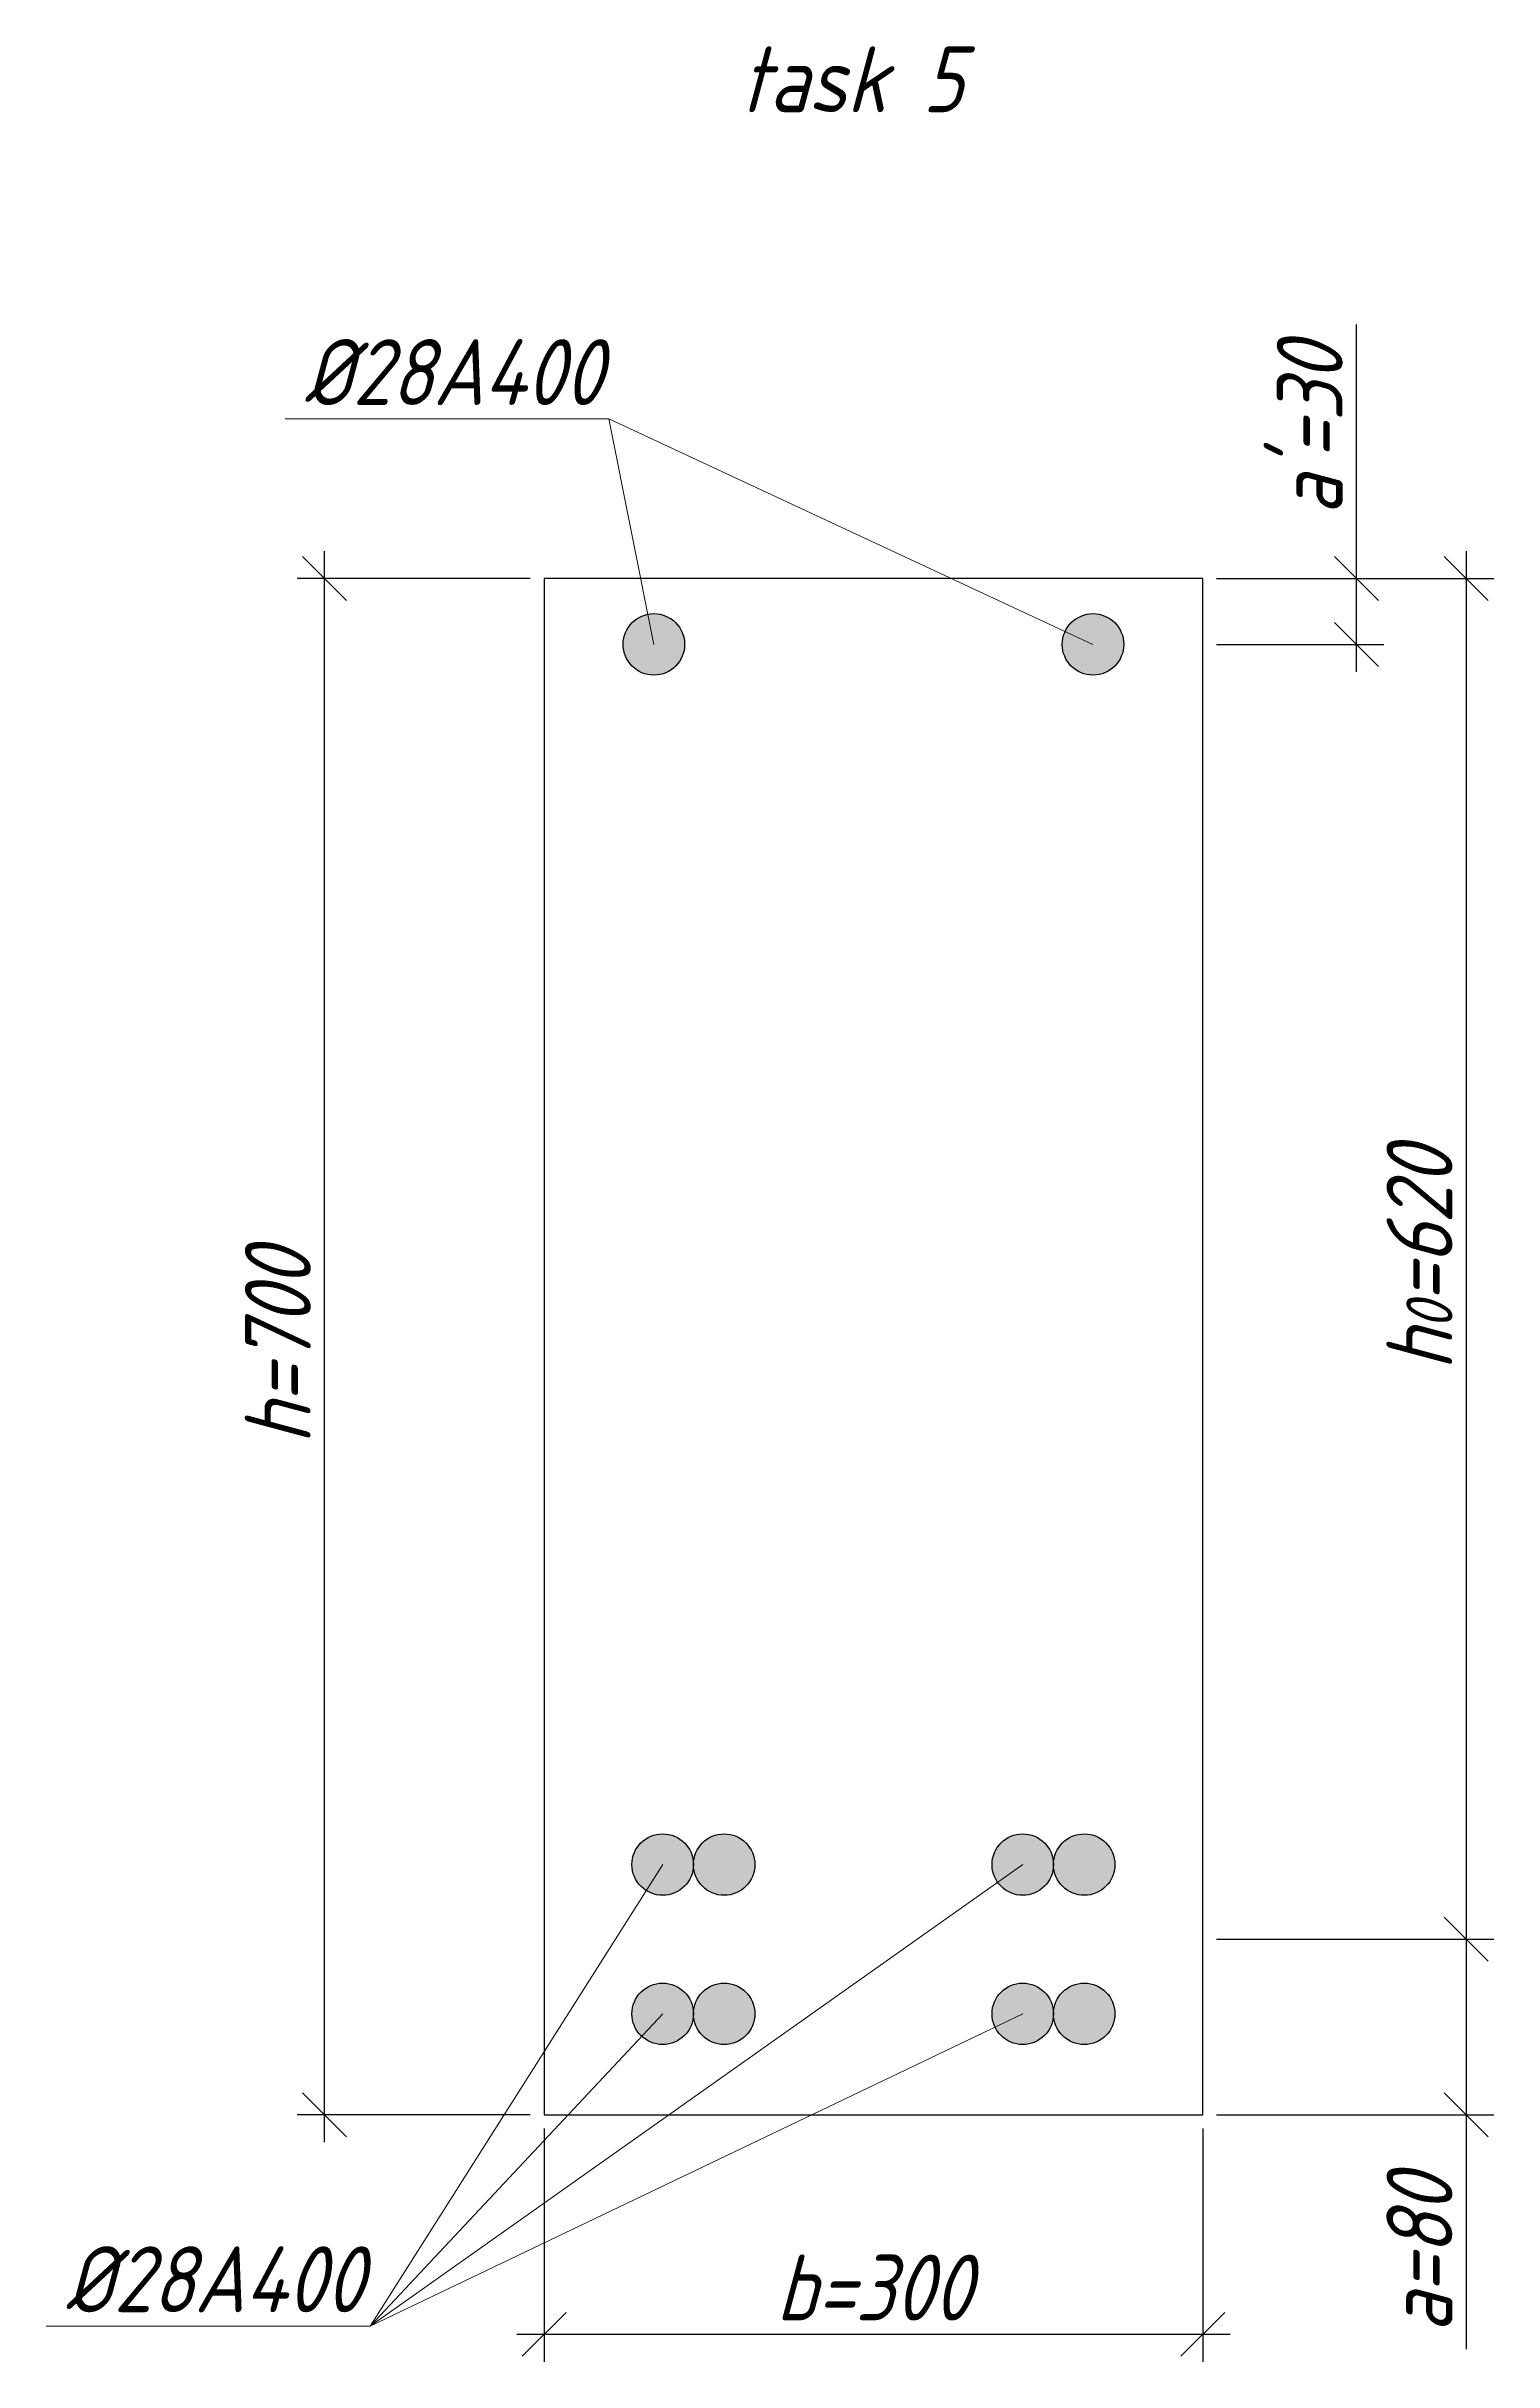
# Model space of a CAD drawing. Header units: millimetres. Extents: x -180 to 58926, y -10791 to 13515.
# Drawn here: x 2904 to 3563, y -3537 to -2482 of the extents above; entities that cross this region are included whole.
import ezdxf

# ---------------------------------------------------------------- set-up
doc = ezdxf.new("R2010")
doc.units = ezdxf.units.MM
for name, color, linetype, lineweight in [('basic', 95, 'Continuous', 30), ('size', 45, 'Continuous', 20), ('text', 13, 'Continuous', 20), ('thin', 153, 'Continuous', 18)]:
    doc.layers.add(name, color=color, linetype=linetype, lineweight=lineweight)
doc.styles.add('Structures', font='isocpeur.ttf', dxfattribs={"width": 0.85, "oblique": 15})
doc.dimstyles.new('Structures', dxfattribs={"dimtxt": 3, "dimasz": 2, "dimexe": 1.25, "dimexo": 0.625, "dimtad": 1, "dimtxsty": 'Structures', "dimblk": 'OBLIQUE', "dimcen": 2.5, "dimdle": 1.25, "dimadec": 0, "dimazin": 0, "dimtfac": 1, "dimtmove": 0, "dimatfit": 3, "dimfxl": 1, "dimarcsym": 0})

msp = doc.modelspace()

# ---------------------------------------------------------------- texts
at = {"layer": 'text', "char_height": 30, "width": 137.52879, "attachment_point": 5, "style": 'Structures'}
for s, insert in [('task 5', (3270.682, -2496.689)), ('%%C28A400', (3089.14, -2630.163)), ('%%C28A400', (2980.351, -3499.159))]:
    msp.add_mtext(s, dxfattribs=dict(at, insert=insert))

# ---------------------------------------------------------------- blocks, each defined once
blk = doc.blocks.new('_Oblique')
at = {"color": 0, "linetype": 'ByBlock', "lineweight": -2}
blk.add_line((-0.5, -0.5), (0.5, 0.5), dxfattribs=at)
blk = doc.blocks.new('*D153')
at = {"layer": 'Defpoints', "color": 0, "transparency": 16777216}
for p in [(3130.6, -3424.2), (3430.6, -3424.2), (3430.6, -3524.2)]:
    blk.add_point(p, dxfattribs=at)
at = {"layer": 'size', "color": 0, "lineweight": -2, "transparency": 16777216}
for p, q in [((3130.6, -3430.4), (3130.6, -3536.7)), ((3430.6, -3430.4), (3430.6, -3536.7)), ((3118.1, -3524.2), (3443.1, -3524.2))]:
    blk.add_line(p, q, dxfattribs=at)
at = {"layer": 'size', "color": 0, "lineweight": -2, "transparency": 16777216, "xscale": 20, "yscale": 20, "zscale": 20, "rotation": 180}
blk.add_blockref('_Oblique', (3130.6, -3524.2), dxfattribs=at)
at = {"layer": 'size', "color": 0, "lineweight": -2, "transparency": 16777216, "xscale": 20, "yscale": 20, "zscale": 20}
blk.add_blockref('_Oblique', (3430.6, -3524.2), dxfattribs=at)
at = {"layer": 'size', "color": 0, "transparency": 16777216, "insert": (3280.6, -3502.9), "char_height": 30, "attachment_point": 5, "style": 'Structures'}
blk.add_mtext('b=300', dxfattribs=at)
blk = doc.blocks.new('*D154')
at = {"layer": 'Defpoints', "color": 0, "transparency": 16777216}
for p in [(3030.6, -2724.2), (3130.6, -2724.2), (3130.6, -3424.2)]:
    blk.add_point(p, dxfattribs=at)
at = {"layer": 'size', "color": 0, "lineweight": -2, "transparency": 16777216}
for p, q in [((3030.6, -3436.7), (3030.6, -2711.7)), ((3124.3, -2724.2), (3018.1, -2724.2)), ((3124.3, -3424.2), (3018.1, -3424.2))]:
    blk.add_line(p, q, dxfattribs=at)
at = {"layer": 'size', "color": 0, "lineweight": -2, "transparency": 16777216, "xscale": 20, "yscale": 20, "zscale": 20}
for p, rotation in [((3030.6, -2724.2), 90), ((3030.6, -3424.2), 270)]:
    blk.add_blockref('_Oblique', p, dxfattribs=dict(at, rotation=rotation))
at = {"layer": 'size', "color": 0, "transparency": 16777216, "insert": (3009.3, -3074.2), "char_height": 30, "attachment_point": 5, "rotation": 90, "style": 'Structures'}
blk.add_mtext('h=700', dxfattribs=at)
blk = doc.blocks.new('*D155')
at = {"layer": 'Defpoints', "color": 0, "transparency": 16777216}
for p in [(3430.6, -2724.2), (3500.6, -2724.2), (3430.6, -2754.2)]:
    blk.add_point(p, dxfattribs=at)
at = {"layer": 'size', "color": 0, "lineweight": -2, "transparency": 16777216}
for p, q in [((3500.6, -2724.2), (3500.6, -2608.4)), ((3436.8, -2724.2), (3513.1, -2724.2)), ((3500.6, -2766.7), (3500.6, -2724.2)), ((3436.8, -2754.2), (3513.1, -2754.2))]:
    blk.add_line(p, q, dxfattribs=at)
at = {"layer": 'size', "color": 0, "lineweight": -2, "transparency": 16777216, "xscale": 20, "yscale": 20, "zscale": 20}
for p, rotation in [((3500.6, -2724.2), 90), ((3500.6, -2754.2), 270)]:
    blk.add_blockref('_Oblique', p, dxfattribs=dict(at, rotation=rotation))
at = {"layer": 'size', "color": 0, "transparency": 16777216, "insert": (3479.3, -2656.3), "char_height": 30, "attachment_point": 5, "rotation": 90, "style": 'Structures'}
blk.add_mtext("a'=30", dxfattribs=at)
blk = doc.blocks.new('*D156')
at = {"layer": 'Defpoints', "color": 0, "transparency": 16777216}
for p in [(3430.6, -2724.2), (3430.6, -3344.2), (3550.6, -3344.2)]:
    blk.add_point(p, dxfattribs=at)
at = {"layer": 'size', "color": 0, "lineweight": -2, "transparency": 16777216}
for p, q in [((3550.6, -2711.7), (3550.6, -3356.7)), ((3436.8, -2724.2), (3563.1, -2724.2)), ((3436.8, -3344.2), (3563.1, -3344.2))]:
    blk.add_line(p, q, dxfattribs=at)
at = {"layer": 'size', "color": 0, "lineweight": -2, "transparency": 16777216, "xscale": 20, "yscale": 20, "zscale": 20}
for p, rotation in [((3550.6, -2724.2), 90), ((3550.6, -3344.2), 270)]:
    blk.add_blockref('_Oblique', p, dxfattribs=dict(at, rotation=rotation))
at = {"layer": 'size', "color": 0, "transparency": 16777216, "insert": (3529.3, -3034.2), "char_height": 30, "attachment_point": 5, "rotation": 90, "style": 'Structures'}
blk.add_mtext('h{\\H0.7x;\\S^ 0;}=620', dxfattribs=at)
blk = doc.blocks.new('*D157')
at = {"layer": 'Defpoints', "color": 0, "transparency": 16777216}
for p in [(3430.6, -3344.2), (3430.6, -3424.2), (3550.6, -3424.2)]:
    blk.add_point(p, dxfattribs=at)
at = {"layer": 'size', "color": 0, "lineweight": -2, "transparency": 16777216}
for p, q in [((3550.6, -3331.7), (3550.6, -3424.2)), ((3436.8, -3344.2), (3563.1, -3344.2)), ((3436.8, -3424.2), (3563.1, -3424.2)), ((3550.6, -3424.2), (3550.6, -3531))]:
    blk.add_line(p, q, dxfattribs=at)
at = {"layer": 'size', "color": 0, "lineweight": -2, "transparency": 16777216, "xscale": 20, "yscale": 20, "zscale": 20}
for p, rotation in [((3550.6, -3344.2), 90), ((3550.6, -3424.2), 270)]:
    blk.add_blockref('_Oblique', p, dxfattribs=dict(at, rotation=rotation))
at = {"layer": 'size', "color": 0, "transparency": 16777216, "insert": (3529.3, -3487.6), "char_height": 30, "attachment_point": 5, "rotation": 90, "style": 'Structures'}
blk.add_mtext('a=80', dxfattribs=at)

# ---------------------------------------------------------------- dimensions: what is measured, and where the dimension line sits
at = {"layer": 'size'}
for base, p1, p2, text, picture, middle in [((3500.586, -2724.172), (3430.586, -2754.172), (3430.586, -2724.172), "a'=<>", '*D155', (3479.336, -2656.29)), ((3030.586, -2724.172), (3130.586, -3424.172), (3130.586, -2724.172), 'h=<>', '*D154', (3009.336, -3074.172)), ((3550.586, -3344.172), (3430.586, -2724.172), (3430.586, -3344.172), 'h{\\H0.7x;\\S^ 0;}=<>', '*D156', (3529.336, -3034.172)), ((3550.586, -3424.172), (3430.586, -3344.172), (3430.586, -3424.172), 'a=<>', '*D157', (3529.336, -3487.591))]:
    dim = msp.add_linear_dim(base=base, p1=p1, p2=p2, angle=90, text=text, dimstyle='Structures', dxfattribs=at)
    dim.commit()
    dim.dimension.update_dxf_attribs({"geometry": picture, "text_midpoint": middle})
dim = msp.add_linear_dim(base=(3430.586, -3524.172), p1=(3130.586, -3424.172), p2=(3430.586, -3424.172), text='b=<>', dimstyle='Structures', dxfattribs=at)
dim.commit()
dim.dimension.update_dxf_attribs({"geometry": '*D153', "text_midpoint": (3280.586, -3502.922)})

# ---------------------------------------------------------------- hatches: boundary and pattern name
at = {"layer": 'basic'}
h = msp.add_hatch(color=256, dxfattribs=at)
h.dxf.hatch_style = 1
h.paths.add_polyline_path([(3180.586, -2740.172, 0.41421356), (3166.586, -2754.172), (3180.586, -2754.172)])
h.paths.add_polyline_path([(3180.586, -2740.172), (3180.586, -2754.172), (3194.586, -2754.172, 0.41421356)])
h.paths.add_polyline_path([(3194.586, -2754.172), (3180.586, -2754.172), (3180.586, -2768.172, 0.41421356)])
h.paths.add_polyline_path([(3180.586, -2754.172), (3166.586, -2754.172, 0.41421356), (3180.586, -2768.172)])
h = msp.add_hatch(color=256, dxfattribs=at)
h.dxf.hatch_style = 1
h.paths.add_polyline_path([(3380.586, -2740.172, 0.41421356), (3366.586, -2754.172), (3380.586, -2754.172)])
h.paths.add_polyline_path([(3380.586, -2740.172), (3380.586, -2754.172), (3394.586, -2754.172, 0.41421356)])
h.paths.add_polyline_path([(3394.586, -2754.172), (3380.586, -2754.172), (3380.586, -2768.172, 0.41421356)])
h.paths.add_polyline_path([(3380.586, -2754.172), (3366.586, -2754.172, 0.41421356), (3380.586, -2768.172)])
h = msp.add_hatch(color=256, dxfattribs=at)
h.dxf.hatch_style = 1
h.paths.add_polyline_path([(3184.586, -3296.172, 0.41421356), (3170.586, -3310.172), (3184.586, -3310.172)])
h.paths.add_polyline_path([(3184.586, -3296.172), (3184.586, -3310.172), (3198.586, -3310.172, 0.41421356)])
h.paths.add_polyline_path([(3198.586, -3310.172), (3184.586, -3310.172), (3184.586, -3324.172, 0.41421356)])
h.paths.add_polyline_path([(3184.586, -3310.172), (3170.586, -3310.172, 0.41421356), (3184.586, -3324.172)])
h = msp.add_hatch(color=256, dxfattribs=at)
h.dxf.hatch_style = 1
h.paths.add_polyline_path([(3212.586, -3296.172, -0.41421356), (3226.586, -3310.172), (3212.586, -3310.172)])
h.paths.add_polyline_path([(3212.586, -3296.172), (3212.586, -3310.172), (3198.586, -3310.172, -0.41421356)])
h.paths.add_polyline_path([(3198.586, -3310.172), (3212.586, -3310.172), (3212.586, -3324.172, -0.41421356)])
h.paths.add_polyline_path([(3212.586, -3310.172), (3226.586, -3310.172, -0.41421356), (3212.586, -3324.172)])
h = msp.add_hatch(color=256, dxfattribs=at)
h.dxf.hatch_style = 1
h.paths.add_polyline_path([(3348.586, -3296.172, 0.41421356), (3334.586, -3310.172), (3348.586, -3310.172)])
h.paths.add_polyline_path([(3348.586, -3296.172), (3348.586, -3310.172), (3362.586, -3310.172, 0.41421356)])
h.paths.add_polyline_path([(3362.586, -3310.172), (3348.586, -3310.172), (3348.586, -3324.172, 0.41421356)])
h.paths.add_polyline_path([(3348.586, -3310.172), (3334.586, -3310.172, 0.41421356), (3348.586, -3324.172)])
h = msp.add_hatch(color=256, dxfattribs=at)
h.dxf.hatch_style = 1
h.paths.add_polyline_path([(3376.586, -3296.172, -0.41421356), (3390.586, -3310.172), (3376.586, -3310.172)])
h.paths.add_polyline_path([(3376.586, -3296.172), (3376.586, -3310.172), (3362.586, -3310.172, -0.41421356)])
h.paths.add_polyline_path([(3362.586, -3310.172), (3376.586, -3310.172), (3376.586, -3324.172, -0.41421356)])
h.paths.add_polyline_path([(3376.586, -3310.172), (3390.586, -3310.172, -0.41421356), (3376.586, -3324.172)])
h = msp.add_hatch(color=256, dxfattribs=at)
h.dxf.hatch_style = 1
h.paths.add_polyline_path([(3184.586, -3392.172, -0.41421356), (3170.586, -3378.172), (3184.586, -3378.172)])
h.paths.add_polyline_path([(3184.586, -3392.172), (3184.586, -3378.172), (3198.586, -3378.172, -0.41421356)])
h.paths.add_polyline_path([(3198.586, -3378.172), (3184.586, -3378.172), (3184.586, -3364.172, -0.41421356)])
h.paths.add_polyline_path([(3184.586, -3378.172), (3170.586, -3378.172, -0.41421356), (3184.586, -3364.172)])
h = msp.add_hatch(color=256, dxfattribs=at)
h.dxf.hatch_style = 1
h.paths.add_polyline_path([(3212.586, -3392.172, 0.41421356), (3226.586, -3378.172), (3212.586, -3378.172)])
h.paths.add_polyline_path([(3212.586, -3392.172), (3212.586, -3378.172), (3198.586, -3378.172, 0.41421356)])
h.paths.add_polyline_path([(3198.586, -3378.172), (3212.586, -3378.172), (3212.586, -3364.172, 0.41421356)])
h.paths.add_polyline_path([(3212.586, -3378.172), (3226.586, -3378.172, 0.41421356), (3212.586, -3364.172)])
h = msp.add_hatch(color=256, dxfattribs=at)
h.dxf.hatch_style = 1
h.paths.add_polyline_path([(3348.586, -3392.172, -0.41421356), (3334.586, -3378.172), (3348.586, -3378.172)])
h.paths.add_polyline_path([(3348.586, -3392.172), (3348.586, -3378.172), (3362.586, -3378.172, -0.41421356)])
h.paths.add_polyline_path([(3362.586, -3378.172), (3348.586, -3378.172), (3348.586, -3364.172, -0.41421356)])
h.paths.add_polyline_path([(3348.586, -3378.172), (3334.586, -3378.172, -0.41421356), (3348.586, -3364.172)])
h = msp.add_hatch(color=256, dxfattribs=at)
h.dxf.hatch_style = 1
h.paths.add_polyline_path([(3376.586, -3392.172, 0.41421356), (3390.586, -3378.172), (3376.586, -3378.172)])
h.paths.add_polyline_path([(3376.586, -3392.172), (3376.586, -3378.172), (3362.586, -3378.172, 0.41421356)])
h.paths.add_polyline_path([(3362.586, -3378.172), (3376.586, -3378.172), (3376.586, -3364.172, 0.41421356)])
h.paths.add_polyline_path([(3376.586, -3378.172), (3390.586, -3378.172, 0.41421356), (3376.586, -3364.172)])

# ---------------------------------------------------------------- linework, layer by layer
for p, q in [((3430.586, -2724.172), (3130.586, -2724.172)), ((3130.586, -2724.172), (3130.586, -3424.172)), ((3430.586, -3424.172), (3430.586, -2724.172)), ((3130.586, -3424.172), (3430.586, -3424.172))]:
    msp.add_line(p, q, dxfattribs=at)
for centre in [(3180.586, -2754.172), (3380.586, -2754.172), (3184.586, -3310.172), (3212.586, -3310.172), (3348.586, -3310.172), (3376.586, -3310.172), (3184.586, -3378.172), (3212.586, -3378.172), (3348.586, -3378.172), (3376.586, -3378.172)]:
    msp.add_circle(centre, 14, dxfattribs=at)
at = {"layer": 'thin'}
for p, q in [((3160.072, -2651.426), (3012.637, -2651.426)), ((3180.586, -2754.172), (3160.072, -2651.426)), ((3160.072, -2651.426), (3380.586, -2754.172)), ((3051.283, -3520.422), (3184.586, -3310.172)), ((3051.283, -3520.422), (3348.586, -3310.172)), ((3184.586, -3378.172), (3051.283, -3520.422)), ((3348.586, -3378.172), (3051.283, -3520.422)), ((3051.283, -3520.422), (2903.848, -3520.422))]:
    msp.add_line(p, q, dxfattribs=at)

msp.set_redraw_order([(e.dxf.handle, doc.entitydb.next_handle()) for e in msp.query("TEXT MTEXT ATTDEF DIMENSION ARC_DIMENSION")])  # texts and dimensions are drawn at this point

doc.saveas('drawing.dxf')
